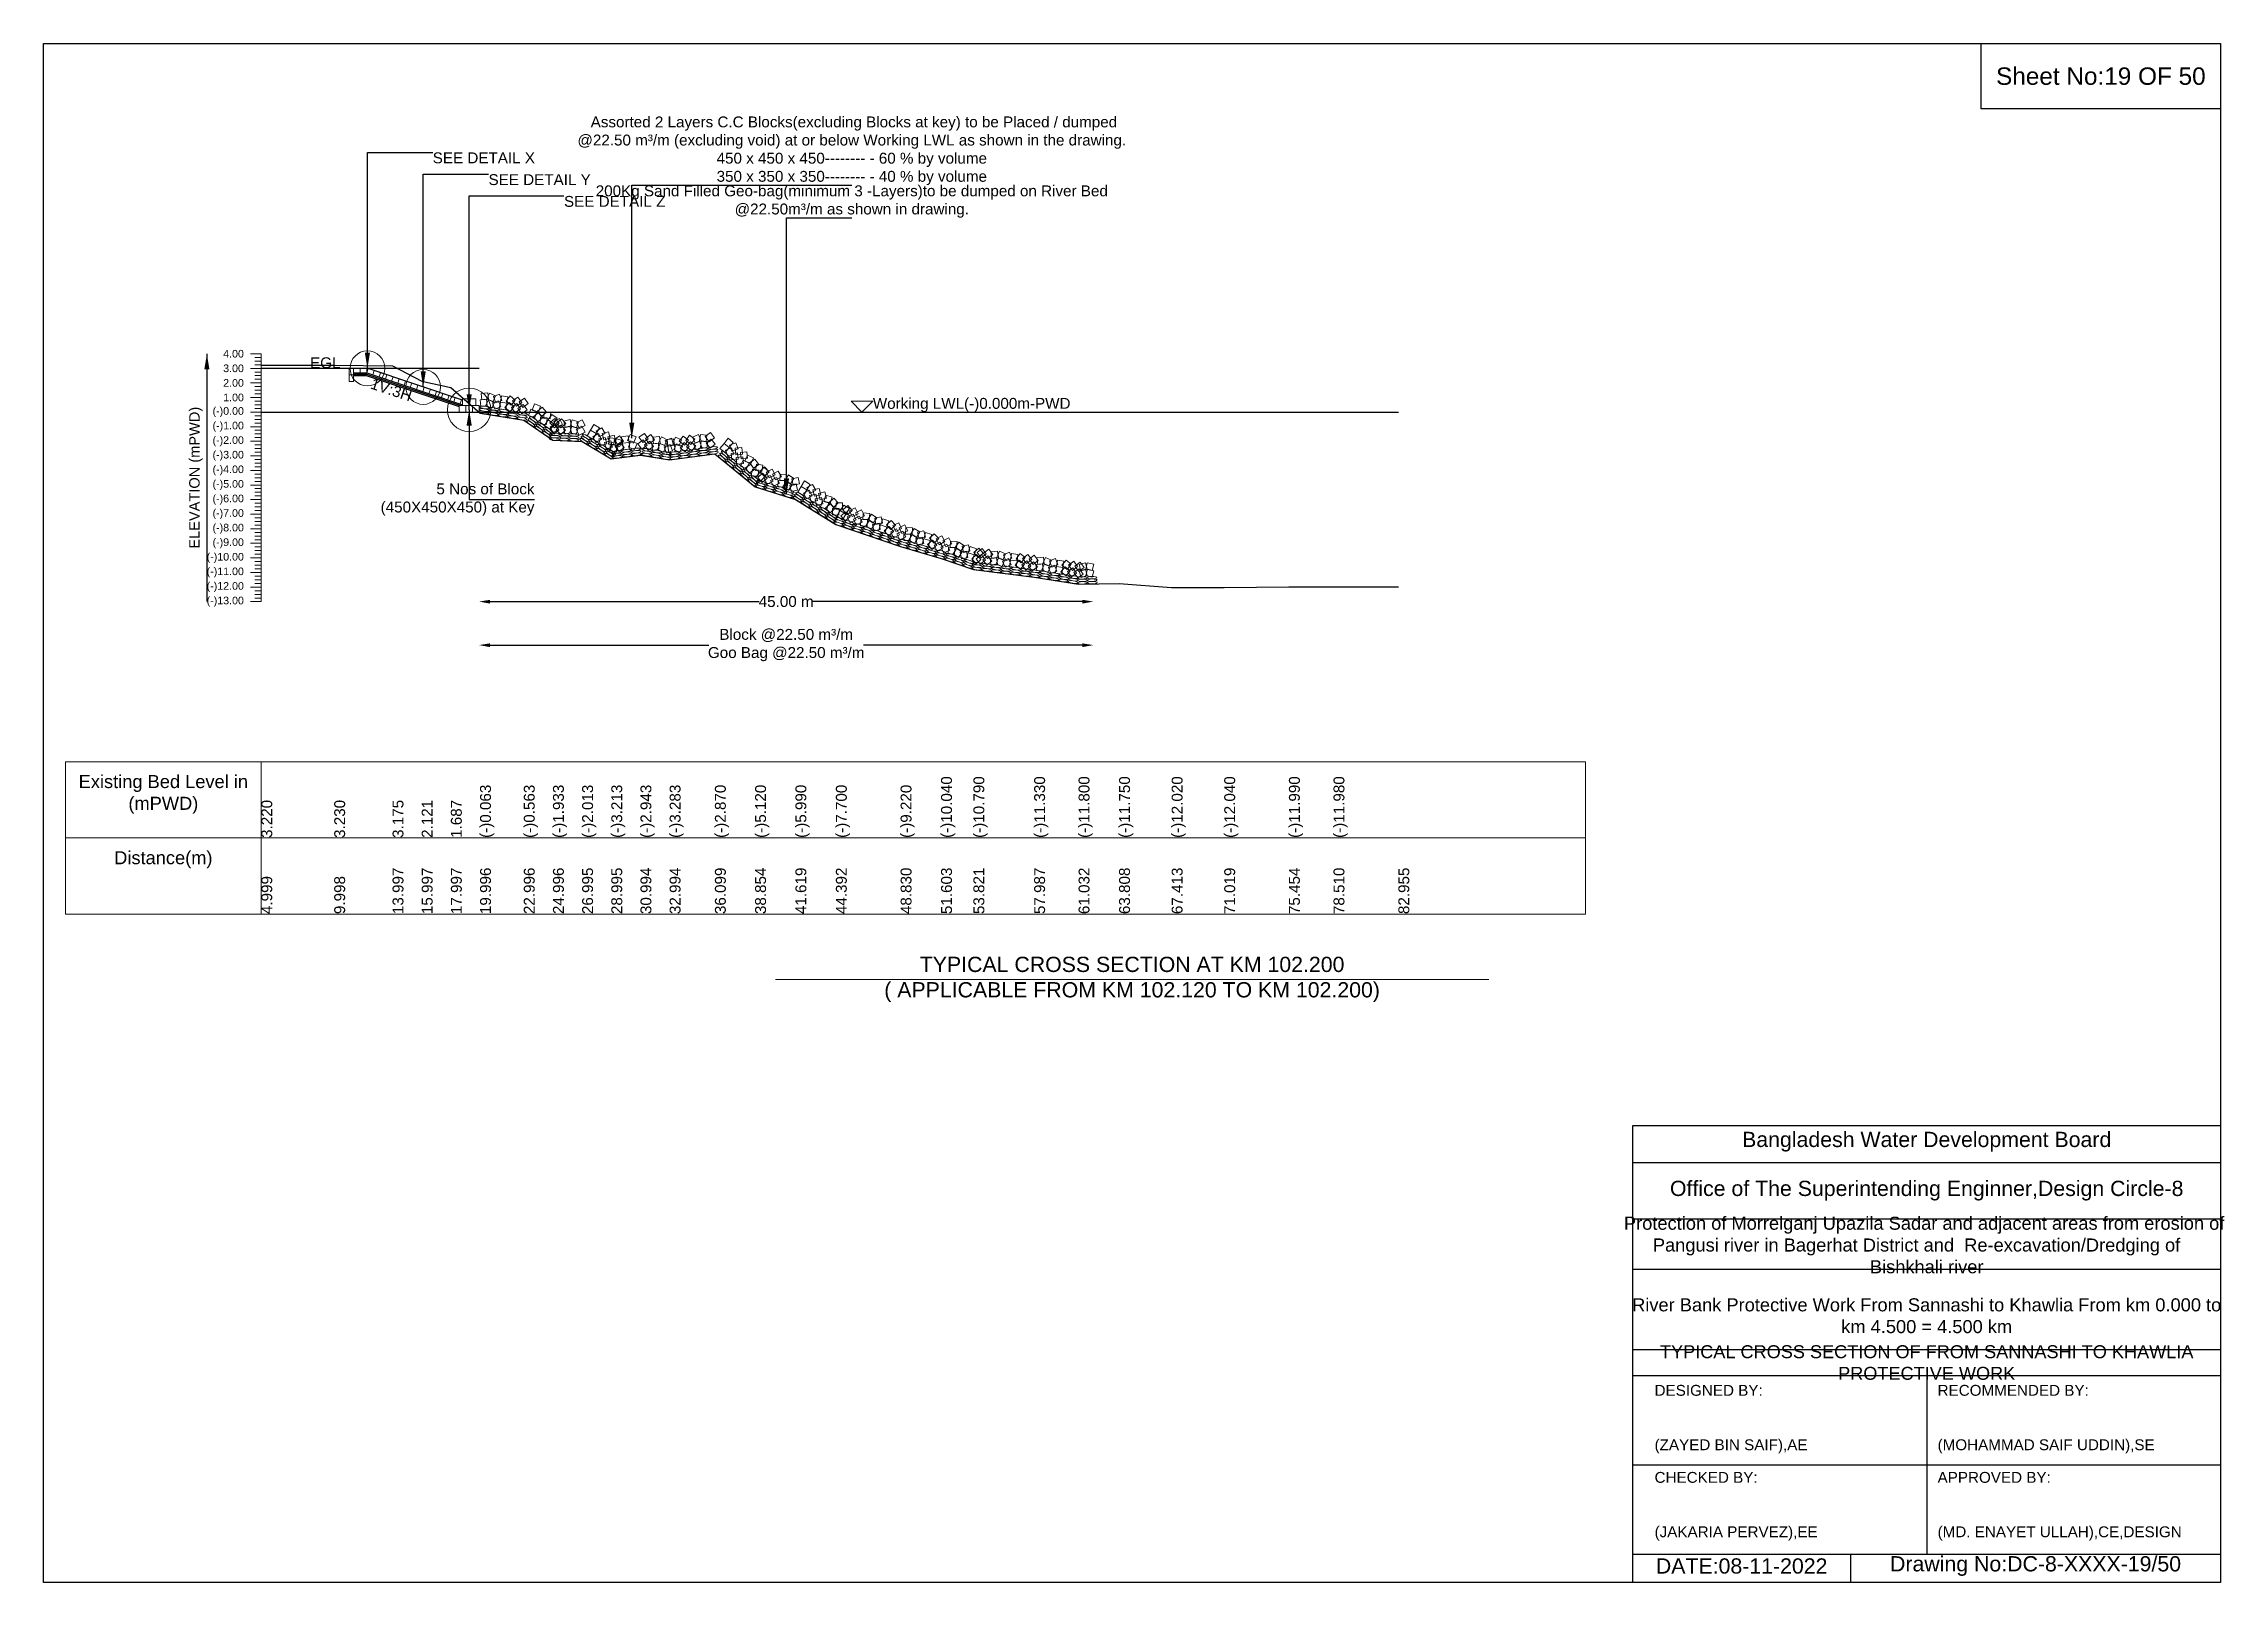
# Model space of a CAD drawing. Header units: inches. Extents: x 89000 to 845017, y -7071 to 0.
# Drawn here: x 370000 to 380017, y -7071 to 0 of the extents above; entities that cross this region are included whole.
import ezdxf

# ---------------------------------------------------------------- set-up
doc = ezdxf.new("R2010")
doc.units = ezdxf.units.IN
doc.header["$LTSCALE"] = 7
doc.header["$MEASUREMENT"] = 0
for name, color, linetype, lineweight in [('Cross section Data Border', 7, 'Continuous', 9), ('Cross Section Labels', 7, 'Continuous', 9), ('Existing_Bed_Level for Xsection', 7, 'Continuous', 25), ('Long Section Labels', 7, 'Continuous', 9)]:
    doc.layers.add(name, color=color, linetype=linetype, lineweight=lineweight)
doc.styles.get("Standard").update_dxf_attribs({"font": 'arial.ttf'})
doc.dimstyles.new('Appron Lebeling Style', dxfattribs={"dimtxt": 50, "dimasz": 50, "dimexe": 0.18, "dimexo": 0.0625, "dimgap": 0.09, "dimtad": 0, "dimtih": 1, "dimtoh": 1, "dimdec": 4, "dimzin": 0, "dimdsep": 46, "dimtxsty": 'Standard', "dimcen": 0.09, "dimse1": 1, "dimse2": 1, "dimadec": 0, "dimazin": 0, "dimtfac": 1, "dimtdec": 4, "dimtofl": 0, "dimtmove": 0, "dimatfit": 3, "dimfxl": 1, "dimtolj": 1, "dimtzin": 0, "dimarcsym": 0})
doc.dimstyles.get("Standard").update_dxf_attribs({"dimtxt": 0.18, "dimasz": 0.18, "dimexe": 0.18, "dimexo": 0.0625, "dimgap": 0.09, "dimtad": 0, "dimtih": 1, "dimtoh": 1, "dimdec": 4, "dimzin": 0, "dimdsep": 46, "dimtxsty": 'Standard', "dimcen": 0.09, "dimadec": 0, "dimazin": 0, "dimtfac": 1, "dimtdec": 4, "dimtofl": 0, "dimtmove": 0, "dimatfit": 3, "dimfxl": 1, "dimtolj": 1, "dimtzin": 0, "dimarcsym": 0})

msp = doc.modelspace()

# ---------------------------------------------------------------- texts
at = {"attachment_point": 5}
for s, insert, char_height in [('Sheet No:19 OF 50', (379450, -150), 80), ('Bangladesh Water Development Board', (378650, -5046), 70), ('Office of The Superintending Enginner,Design Circle-8', (378650, -5271), 70)]:
    msp.add_mtext(s, dxfattribs=dict(at, insert=insert, char_height=char_height))
for s, insert, char_height, width, attachment_point in [('Protection of Morrelganj Upazila Sadar and adjacent areas from erosion of  Pangusi river in Bagerhat District and  Re-excavation/Dredging of     Bishkhali river', (378650, -5521), 60, 2800, 5), ('River Bank Protective Work From Sannashi to Khawlia From km 0.000 to km 4.500 = 4.500 km', (378650, -5846), 60, 2700, 5), ('TYPICAL CROSS SECTION OF FROM SANNASHI TO KHAWLIA PROTECTIVE WORK', (378650, -6061), 59.5765532, 2800, 5), ('DESIGNED BY:^J^J^J(ZAYED BIN SAIF),AE', (377400, -6321), 50, 1400, 4), ('RECOMMENDED BY:^J^J^J(MOHAMMAD SAIF UDDIN),SE', (378700, -6321), 50, 1400, 4), ('CHECKED BY:^J^J^J(JAKARIA PERVEZ),EE', (377400, -6721), 50, 1400, 4), ('APPROVED BY:^J^J^J(MD. ENAYET ULLAH),CE,DESIGN', (378700, -6721), 50, 1400, 4), ('DATE:08-11-2022', (377800, -6996), 70, 1400, 5), ('Drawing No:DC-8-XXXX-19/50', (379150, -6996), 70, 2200, 5)]:
    msp.add_mtext(s, dxfattribs=dict(insert=insert, char_height=char_height, width=width, attachment_point=attachment_point))
at = {"layer": 'Cross section Data Border', "char_height": 60, "width": 800, "attachment_point": 5}
for s, insert in [('Existing Bed Level in (mPWD)', (370550, -3450)), ('Distance(m)', (370550, -3750))]:
    msp.add_mtext(s, dxfattribs=dict(at, insert=insert))
at = {"layer": 'Cross Section Labels'}
for s, insert, char_height, attachment_point in [(' Assorted 2 Layers C.C Blocks(excluding Blocks at key) to be Placed / dumped^J@22.50 m³/m (excluding void) at or below Working LWL as shown in the drawing.^J450 x 450 x 450-------- - 60 % by volume^J350 x 350 x 350-------- - 40 % by volume', (373712.42704, -650), 50, 8), ('SEE DETAIL X', (371787.41615, -500), 50, 1), ('SEE DETAIL Y', (372043.69115, -600), 50, 1), ('SEE DETAIL Z', (372390.41615, -700), 50, 1), ('200Kg Sand Filled Geo-bag(minimum 3 -Layers)to be dumped on River Bed^J@22.50m³/m as shown in drawing.', (373712.42704, -800), 50, 8), ('EGL', (371363.55437, -1492.32), 50, 9), ('Working LWL(-)0.000m-PWD', (373808.96615, -1693.32), 50, 7), ('5 Nos of Block ^J(450X450X450) at Key', (372254.74115, -2095.32), 50, 6), ('TYPICAL CROSS SECTION AT KM 102.200^J( APPLICABLE FROM KM 102.120 TO KM 102.200)', (375000, -4300), 70, 5)]:
    msp.add_mtext(s, dxfattribs=dict(at, insert=insert, char_height=char_height, attachment_point=attachment_point))
at = {"layer": 'Cross Section Labels', "insert": (371604.96002, -1566.81339), "char_height": 50, "attachment_point": 2, "rotation": 341.565051177}
msp.add_mtext('1V:3H', dxfattribs=at)
at = {"layer": 'Long Section Labels', "char_height": 35, "attachment_point": 6}
for s, insert in [('4.00', (370920, -1425.32)), ('3.00', (370920, -1492.32)), ('2.00', (370920, -1559.32)), ('(-)0.00', (370920, -1693.32)), ('1.00', (370920, -1626.32)), ('(-)1.00', (370920, -1760.32)), ('(-)2.00', (370920, -1827.32)), ('(-)3.00', (370920, -1894.32)), ('(-)4.00', (370920, -1961.32)), ('(-)5.00', (370920, -2028.32)), ('(-)6.00', (370920, -2095.32)), ('(-)7.00', (370920, -2162.32)), ('(-)8.00', (370920, -2229.32)), ('(-)9.00', (370920, -2296.32)), ('(-)10.00', (370920, -2363.32)), ('(-)11.00', (370920, -2430.32)), ('(-)12.00', (370920, -2497.32)), ('(-)13.00', (370920, -2564.32))]:
    msp.add_mtext(s, dxfattribs=dict(at, insert=insert))
at = {"layer": 'Long Section Labels', "rotation": 90}
for s, insert, char_height, attachment_point in [('ELEVATION (mPWD)', (370700, -1994.82), 48, 5), ('(-)10.040', (374122.42561, -3650), 50, 1), ('(-)10.790', (374271.05367, -3650), 50, 1), ('(-)11.330', (374550.14123, -3650), 50, 1), ('(-)11.800', (374754.19734, -3650), 50, 1), ('(-)11.750', (374940.15362, -3650), 50, 1), ('(-)12.020', (375181.71843, -3650), 50, 1), ('(-)12.040', (375423.28397, -3650), 50, 1), ('(-)11.990', (375720.48481, -3650), 50, 1), ('(-)11.990', (375720.48481, -3650), 50, 1), ('(-)11.980', (375925.2235, -3650), 50, 1), ('3.220', (371000, -3650), 50, 1), ('3.230', (371334.91644, -3650), 50, 1), ('3.175', (371602.86556, -3650), 50, 1), ('2.121', (371736.84012, -3650), 50, 1), ('1.687', (371870.81468, -3650), 50, 1), ('(-)0.063', (372004.78923, -3650), 50, 1), ('(-)0.563', (372205.77103, -3650), 50, 1), ('(-)1.933', (372339.74558, -3650), 50, 1), ('(-)2.013', (372473.72014, -3650), 50, 1), ('(-)3.213', (372607.6947, -3650), 50, 1), ('(-)2.943', (372741.66926, -3650), 50, 1), ('(-)3.283', (372875.64382, -3650), 50, 1), ('(-)2.870', (373083.69417, -3650), 50, 1), ('(-)5.120', (373268.27197, -3650), 50, 1), ('(-)5.990', (373453.51079, -3650), 50, 1), ('(-)7.700', (373639.28714, -3650), 50, 1), ('(-)9.220', (373936.64184, -3650), 50, 1), ('13.997', (371602.86556, -4000), 50, 1), ('15.997', (371736.84012, -4000), 50, 1), ('17.997', (371870.81468, -4000), 50, 1), ('19.996', (372004.78923, -4000), 50, 1), ('22.996', (372205.77103, -4000), 50, 1), ('24.996', (372339.74558, -4000), 50, 1), ('26.995', (372473.72014, -4000), 50, 1), ('28.995', (372607.6947, -4000), 50, 1), ('30.994', (372741.66926, -4000), 50, 1), ('32.994', (372875.64382, -4000), 50, 1), ('36.099', (373083.69417, -4000), 50, 1), ('38.854', (373268.27197, -4000), 50, 1), ('41.619', (373453.51079, -4000), 50, 1), ('44.392', (373639.28714, -4000), 50, 1), ('48.830', (373936.64184, -4000), 50, 1), ('51.603', (374122.42561, -4000), 50, 1), ('53.821', (374271.05367, -4000), 50, 1), ('57.987', (374550.14123, -4000), 50, 1), ('61.032', (374754.19734, -4000), 50, 1), ('63.808', (374940.15362, -4000), 50, 1), ('67.413', (375181.71843, -4000), 50, 1), ('71.019', (375423.28397, -4000), 50, 1), ('75.454', (375720.48481, -4000), 50, 1), ('78.510', (375925.2235, -4000), 50, 1), ('82.955', (376223.04495, -4000), 50, 1), ('4.999', (371000, -4000), 50, 1), ('9.998', (371334.91644, -4000), 50, 1)]:
    msp.add_mtext(s, dxfattribs=dict(at, insert=insert, char_height=char_height, attachment_point=attachment_point))

# ---------------------------------------------------------------- blocks, each defined once
blk = doc.blocks.new('*D29')
at = {"layer": 'Cross Section Labels', "color": 0, "lineweight": -2, "transparency": 16777216}
for p, q in [((372050, -2564), (373287, -2564)), ((374772, -2564), (373534, -2564))]:
    blk.add_line(p, q, dxfattribs=at)
at = {"layer": 'Cross Section Labels', "color": 0, "transparency": 16777216}
for points in [[(372050, -2556), (372050, -2573), (372000, -2564)], [(374772, -2556), (374772, -2573), (374822, -2564)]]:
    blk.add_solid(points, dxfattribs=at)
at = {"layer": 'Defpoints', "color": 0, "transparency": 16777216}
for p in [(372000, -1693), (374822, -2483), (374822, -2564)]:
    blk.add_point(p, dxfattribs=at)
at = {"layer": 'Cross Section Labels', "color": 0, "transparency": 16777216, "insert": (373411, -2564), "char_height": 50, "attachment_point": 5}
blk.add_mtext('\\A1;45.00 m', dxfattribs=at)
blk = doc.blocks.new('*D30')
at = {"layer": 'Cross Section Labels', "color": 0, "lineweight": -2, "transparency": 16777216}
for p, q in [((372050, -2764), (373055, -2764)), ((374772, -2764), (373766, -2764))]:
    blk.add_line(p, q, dxfattribs=at)
at = {"layer": 'Cross Section Labels', "color": 0, "transparency": 16777216}
for points in [[(372050, -2756), (372050, -2773), (372000, -2764)], [(374772, -2756), (374772, -2773), (374822, -2764)]]:
    blk.add_solid(points, dxfattribs=at)
at = {"layer": 'Defpoints', "color": 0, "transparency": 16777216}
for p in [(372000, -1693), (374822, -2483), (374822, -2764)]:
    blk.add_point(p, dxfattribs=at)
at = {"layer": 'Cross Section Labels', "color": 0, "transparency": 16777216, "insert": (373411, -2764), "char_height": 50, "attachment_point": 5}
blk.add_mtext('\\A1;Block @22.50 m³/m ^JGoo Bag @22.50 m³/m ', dxfattribs=at)

# ---------------------------------------------------------------- dimensions: what is measured, and where the dimension line sits
at = {"layer": 'Cross Section Labels'}
for base, text, picture, middle in [((374821.71183, -2564.32), '45.00 m', '*D29', (373410.83899, -2564.32)), ((374821.71183, -2764.32), 'Block @22.50 m³/m ^JGoo Bag @22.50 m³/m ', '*D30', (373410.83899, -2764.32))]:
    dim = msp.add_linear_dim(base=base, p1=(371999.96615, -1693.32), p2=(374821.71183, -2482.70373), text=text, dimstyle='Appron Lebeling Style', dxfattribs=at)
    dim.commit()
    dim.dimension.update_dxf_attribs({"geometry": picture, "text_midpoint": middle})

# ---------------------------------------------------------------- linework, layer by layer
for points in [[(370000, 0), (380000, 0), (380000, -7071), (370000, -7071)], [(378900, 0), (380000, 0), (380000, -300), (378900, -300)]]:
    msp.add_lwpolyline(points, close=True)
for points in [[(377300, -7071), (377300, -4971), (380000, -4971)], [(377300, -5141), (380000, -5141)], [(377300, -5401), (380000, -5401)], [(377300, -5631), (380000, -5631)], [(377300, -6001), (380000, -6001)], [(377300, -6121), (380000, -6121)], [(378650, -6121), (378650, -6941)], [(377300, -6531), (380000, -6531)], [(377300, -6941), (380000, -6941)], [(378300, -6941), (378300, -7071)]]:
    msp.add_lwpolyline(points)
at = {"layer": 'Cross section Data Border'}
msp.add_lwpolyline([(370100, -3300), (377082.28951, -3300), (377082.28951, -4000), (370100, -4000)], close=True, dxfattribs=at)
for points in [[(371000, -3300), (371000, -4000)], [(370100, -3650), (377082.28951, -3650)]]:
    msp.add_lwpolyline(points, dxfattribs=at)
at = {"layer": 'Cross Section Labels'}
msp.add_lwpolyline([(373758.96615, -1693.32), (373808.96615, -1643.32), (373708.96615, -1643.32)], close=True, dxfattribs=at)
msp.add_lwpolyline([(373362, -4300), (375000, -4300), (376638, -4300)], dxfattribs=at)
for centre, radius in [((371487.41615, -1492.32), 80), ((371743.69115, -1577.745), 80), ((371954.74115, -1683.27), 100)]:
    msp.add_circle(centre, radius, dxfattribs=at)
at = {"layer": 'Existing_Bed_Level for Xsection'}
for points in [[(371000, -1477.58), (371334.91644, -1476.91), (371602.86556, -1480.595), (371736.84012, -1551.213), (371870.81468, -1580.291), (372004.78923, -1697.541), (372205.77103, -1731.041), (372339.74558, -1822.831), (372473.72014, -1828.191), (372607.6947, -1908.591), (372741.66926, -1890.501), (372875.64382, -1913.281), (373083.69417, -1885.61), (373268.27197, -2036.36), (373453.51079, -2094.65), (373639.28714, -2209.22), (373936.64184, -2311.06), (374122.42561, -2366), (374271.05367, -2416.25), (374550.14123, -2452.43), (374754.19734, -2483.92), (374940.15362, -2480.57), (375181.71843, -2498.66), (375423.28397, -2500), (375720.48481, -2496.65), (375925.2235, -2495.98), (376223.04495, -2496.65)], [(371999.96615, -1492.32), (371000, -1492.32)], [(371924.59115, -1638.045), (371490.51055, -1493.35147), (371487.41615, -1492.32), (371484.15437, -1492.32), (371423.85437, -1492.32)], [(371423.85437, -1512.42), (371484.15437, -1512.42), (371924.59115, -1659.23226)], [(371423.85437, -1519.12), (371483.06711, -1519.12), (371915.21711, -1663.17)], [(371423.85437, -1525.82), (371481.97985, -1525.82), (371909.51615, -1668.3321)], [(371000, -1693.32), (376223.04495, -1693.32)]]:
    msp.add_lwpolyline(points, dxfattribs=at)
at = {"layer": 'Long Section Labels'}
for points in [[(371000, -1425.32), (370950, -1425.32)], [(371000, -1492.32), (370950, -1492.32)], [(371000, -1442.07), (370970, -1442.07)], [(371000, -1458.82), (370970, -1458.82)], [(371000, -1475.57), (370970, -1475.57)], [(371000, -2564.32), (371000, -2497.32), (371000, -2430.32), (371000, -2363.32), (371000, -2296.32), (371000, -2229.32), (371000, -2162.32), (371000, -2095.32), (371000, -2028.32), (371000, -1961.32), (371000, -1894.32), (371000, -1827.32), (371000, -1760.32), (371000, -1693.32), (371000, -1626.32), (371000, -1559.32), (371000, -1492.32), (371000, -1425.32)], [(371000, -1559.32), (370950, -1559.32)], [(371000, -1509.07), (370970, -1509.07)], [(371000, -1525.82), (370970, -1525.82)], [(371000, -1542.57), (370970, -1542.57)], [(371000, -1576.07), (370970, -1576.07)], [(371000, -1592.82), (370970, -1592.82)], [(371000, -1626.32), (370950, -1626.32)], [(371000, -1693.32), (370950, -1693.32)], [(371000, -1609.57), (370970, -1609.57)], [(371000, -1643.07), (370970, -1643.07)], [(371000, -1659.82), (370970, -1659.82)], [(371000, -1676.57), (370970, -1676.57)], [(371000, -1760.32), (370950, -1760.32)], [(371000, -1710.07), (370970, -1710.07)], [(371000, -1726.82), (370970, -1726.82)], [(371000, -1743.57), (370970, -1743.57)], [(371000, -1777.07), (370970, -1777.07)], [(371000, -1793.82), (370970, -1793.82)], [(371000, -1827.32), (370950, -1827.32)], [(371000, -1894.32), (370950, -1894.32)], [(371000, -1810.57), (370970, -1810.57)], [(371000, -1844.07), (370970, -1844.07)], [(371000, -1860.82), (370970, -1860.82)], [(371000, -1877.57), (370970, -1877.57)], [(371000, -1961.32), (370950, -1961.32)], [(371000, -1911.07), (370970, -1911.07)], [(371000, -1927.82), (370970, -1927.82)], [(371000, -1944.57), (370970, -1944.57)], [(371000, -1978.07), (370970, -1978.07)], [(371000, -1994.82), (370970, -1994.82)], [(371000, -2028.32), (370950, -2028.32)], [(371000, -2095.32), (370950, -2095.32)], [(371000, -2011.57), (370970, -2011.57)], [(371000, -2045.07), (370970, -2045.07)], [(371000, -2061.82), (370970, -2061.82)], [(371000, -2078.57), (370970, -2078.57)], [(371000, -2162.32), (370950, -2162.32)], [(371000, -2112.07), (370970, -2112.07)], [(371000, -2128.82), (370970, -2128.82)], [(371000, -2145.57), (370970, -2145.57)], [(371000, -2179.07), (370970, -2179.07)], [(371000, -2195.82), (370970, -2195.82)], [(371000, -2229.32), (370950, -2229.32)], [(371000, -2296.32), (370950, -2296.32)], [(371000, -2212.57), (370970, -2212.57)], [(371000, -2246.07), (370970, -2246.07)], [(371000, -2262.82), (370970, -2262.82)], [(371000, -2279.57), (370970, -2279.57)], [(371000, -2363.32), (370950, -2363.32)], [(371000, -2313.07), (370970, -2313.07)], [(371000, -2329.82), (370970, -2329.82)], [(371000, -2346.57), (370970, -2346.57)], [(371000, -2380.07), (370970, -2380.07)], [(371000, -2396.82), (370970, -2396.82)], [(371000, -2430.32), (370950, -2430.32)], [(371000, -2497.32), (370950, -2497.32)], [(371000, -2413.57), (370970, -2413.57)], [(371000, -2447.07), (370970, -2447.07)], [(371000, -2463.82), (370970, -2463.82)], [(371000, -2480.57), (370970, -2480.57)], [(371000, -2564.32), (370950, -2564.32)], [(371000, -2514.07), (370970, -2514.07)], [(371000, -2530.82), (370970, -2530.82)], [(371000, -2547.57), (370970, -2547.57)]]:
    msp.add_lwpolyline(points, dxfattribs=at)
for points in [[(371423.85437, -1492.32), (371403.75437, -1492.32), (371403.75437, -1522.47), (371423.85437, -1522.47)], [(371454.00437, -1492.32), (371423.85437, -1492.32), (371423.85437, -1512.42), (371454.00437, -1512.42)], [(371484.15437, -1492.32), (371454.00437, -1492.32), (371454.00437, -1512.42), (371484.15437, -1512.42)], [(371519.11335, -1502.88573), (371490.51055, -1493.35147), (371484.15437, -1512.42), (371512.75717, -1521.95427)], [(371423.85437, -1522.47), (371403.75437, -1522.47), (371403.75437, -1552.62), (371423.85437, -1552.62)], [(371547.71615, -1512.42), (371519.11335, -1502.88573), (371512.75717, -1521.95427), (371541.35997, -1531.48853)], [(371576.31895, -1521.95427), (371547.71615, -1512.42), (371541.35997, -1531.48853), (371569.96277, -1541.0228)], [(371604.92175, -1531.48853), (371576.31895, -1521.95427), (371569.96277, -1541.0228), (371598.56557, -1550.55707)], [(371633.52455, -1541.0228), (371604.92175, -1531.48853), (371598.56557, -1550.55707), (371627.16838, -1560.09134)], [(371662.12736, -1550.55707), (371633.52455, -1541.0228), (371627.16838, -1560.09134), (371655.77118, -1569.6256)], [(371690.73016, -1560.09134), (371662.12736, -1550.55707), (371655.77118, -1569.6256), (371684.37398, -1579.15987)], [(371719.33296, -1569.6256), (371690.73016, -1560.09134), (371684.37398, -1579.15987), (371712.97678, -1588.69414)], [(371747.93576, -1579.15987), (371719.33296, -1569.6256), (371712.97678, -1588.69414), (371741.57958, -1598.2284)], [(371776.53856, -1588.69414), (371747.93576, -1579.15987), (371741.57958, -1598.2284), (371770.18238, -1607.76267)], [(371805.14136, -1598.2284), (371776.53856, -1588.69414), (371770.18238, -1607.76267), (371798.78518, -1617.29694)], [(371833.74416, -1607.76267), (371805.14136, -1598.2284), (371798.78518, -1617.29694), (371827.38799, -1626.83121)], [(371862.34697, -1617.29694), (371833.74416, -1607.76267), (371827.38799, -1626.83121), (371855.99079, -1636.36547)], [(371890.94977, -1626.83121), (371862.34697, -1617.29694), (371855.99079, -1636.36547), (371884.59359, -1645.89974)], [(371919.55257, -1636.36547), (371890.94977, -1626.83121), (371884.59359, -1645.89974), (371913.19639, -1655.43401)], [(371939.66615, -1663.17), (371909.51615, -1663.17), (371909.51615, -1693.32), (371939.66615, -1693.32)], [(371954.74115, -1633.02), (371924.59115, -1633.02), (371924.59115, -1663.17), (371954.74115, -1663.17)], [(371969.81615, -1663.17), (371939.66615, -1663.17), (371939.66615, -1693.32), (371969.81615, -1693.32)], [(371984.89115, -1633.02), (371954.74115, -1633.02), (371954.74115, -1663.17), (371984.89115, -1663.17)], [(371999.96615, -1663.17), (371969.81615, -1663.17), (371969.81615, -1693.32), (371999.96615, -1693.32)], [(372034.9804, -1633.929), (372004.97165, -1636.84407), (372007.88672, -1666.85282), (372037.89547, -1663.93775)], [(372039.93747, -1604.1893), (372009.92872, -1607.10436), (372012.84378, -1637.11311), (372042.85253, -1634.19805)], [(372071.13913, -1647.87298), (372043.69827, -1635.38211), (372031.2074, -1662.82297), (372058.64826, -1675.31384)], [(372076.09619, -1618.13328), (372048.65533, -1605.64241), (372036.16447, -1633.08327), (372063.60533, -1645.57413)], [(372089.75307, -1640.90494), (372061.51287, -1651.46494), (372072.07287, -1679.70514), (372100.31307, -1669.14514)], [(372094.71013, -1611.16524), (372066.46993, -1621.72524), (372077.02993, -1649.96544), (372105.27013, -1639.40544)], [(372128.00106, -1652.87079), (372098.26135, -1647.91372), (372093.30429, -1677.65343), (372123.04399, -1682.61049)], [(372132.95812, -1623.13109), (372103.21842, -1618.17402), (372098.26135, -1647.91372), (372128.00106, -1652.87079)], [(372161.61094, -1668.14947), (372138.32267, -1649.00061), (372119.17381, -1672.28889), (372142.46209, -1691.43774)], [(372166.56801, -1638.40976), (372143.27973, -1619.26091), (372124.13088, -1642.54918), (372147.41915, -1661.69804)], [(372173.64563, -1654.14849), (372149.10433, -1671.66269), (372166.61853, -1696.20399), (372191.15983, -1678.68979)], [(372178.60269, -1624.40879), (372154.0614, -1641.92299), (372171.5756, -1666.46429), (372196.1169, -1648.95009)], [(372220.90232, -1683.63011), (372203.36859, -1659.10277), (372178.84124, -1676.63651), (372196.37498, -1701.16385)], [(372225.85939, -1653.89041), (372208.32565, -1629.36306), (372183.79831, -1646.8968), (372201.33205, -1671.42414)], [(372265.99868, -1690.22723), (372237.56135, -1680.21023), (372227.54434, -1708.64757), (372255.98168, -1718.66457)], [(372283.03948, -1665.35488), (372254.60214, -1655.33788), (372244.58514, -1683.77522), (372273.02248, -1693.79222)], [(372292.89951, -1718.12407), (372273.28974, -1695.22255), (372250.38822, -1714.83232), (372269.99799, -1737.73384)], [(372309.9403, -1693.25172), (372290.33053, -1670.3502), (372267.42902, -1689.95997), (372287.03878, -1712.86149)], [(372329.75635, -1694.78689), (372299.69726, -1692.4473), (372297.35767, -1722.50639), (372327.41676, -1724.84598)], [(372312.71555, -1719.65924), (372282.65646, -1717.31965), (372280.31688, -1747.37874), (372310.37597, -1749.71833)], [(372342.34514, -1746.64401), (372317.47279, -1729.60321), (372300.43199, -1754.47556), (372325.30434, -1771.51636)], [(372359.38593, -1721.77166), (372334.51358, -1704.73086), (372317.47279, -1729.60321), (372342.34514, -1746.64401)], [(372346.88005, -1752.49571), (372324.71744, -1772.93687), (372345.15859, -1795.09949), (372367.32121, -1774.65833)], [(372348.08532, -1722.36982), (372325.9227, -1742.81097), (372346.36385, -1764.97359), (372368.52647, -1744.53243)], [(372366.37197, -1774.67566), (372353.336, -1747.48953), (372326.14986, -1760.5255), (372339.18583, -1787.71163)], [(372383.41276, -1749.80331), (372370.37679, -1722.61718), (372343.19066, -1735.65315), (372356.22663, -1762.83928)], [(372397.44779, -1775.84664), (372376.98899, -1753.7003), (372354.84266, -1774.1591), (372375.30145, -1796.30543)], [(372398.65305, -1745.72074), (372378.19426, -1723.5744), (372356.04792, -1744.0332), (372376.50672, -1766.17953)], [(372417.65669, -1758.1837), (372388.24669, -1764.82256), (372394.88555, -1794.23256), (372424.29555, -1787.5937)], [(372418.86196, -1728.0578), (372389.45196, -1734.69666), (372396.09082, -1764.10666), (372425.50082, -1757.4678)], [(372455.27341, -1767.50414), (372426.48776, -1758.53701), (372417.52064, -1787.32265), (372446.30628, -1796.28978)], [(372456.47867, -1737.37824), (372427.69303, -1728.41111), (372418.7259, -1757.19675), (372447.51154, -1766.16388)], [(372472.87174, -1758.26667), (372446.17093, -1772.26984), (372460.1741, -1798.97066), (372486.87492, -1784.96748)], [(372474.07701, -1728.14077), (372447.37619, -1742.14394), (372461.37936, -1768.84476), (372488.08018, -1754.84158)], [(372537.72978, -1791.59094), (372511.87767, -1776.07673), (372496.36345, -1801.92884), (372522.21557, -1817.44305)], [(372553.24399, -1765.73883), (372527.39188, -1750.22461), (372511.87767, -1776.07673), (372537.72978, -1791.59094)], [(372563.39886, -1818.12697), (372548.75159, -1791.77397), (372522.3986, -1806.42124), (372537.04586, -1832.77423)], [(372578.91307, -1792.27486), (372564.26581, -1765.92186), (372537.91281, -1780.56912), (372552.56008, -1806.92212)], [(372595.24254, -1783.66037), (372565.98922, -1790.95872), (372573.28757, -1820.21204), (372602.54089, -1812.91369)], [(372628.40174, -1828.41334), (372621.08009, -1799.16585), (372591.8326, -1806.48749), (372599.15424, -1835.73499)], [(372645.01487, -1802.65996), (372621.14519, -1821.079), (372639.56423, -1844.94867), (372663.43391, -1826.52963)], [(372685.09063, -1802.81327), (372655.21177, -1806.84768), (372659.24618, -1836.72654), (372689.12504, -1832.69213)], [(372721.71162, -1807.49995), (372693.81172, -1796.07113), (372682.3829, -1823.97103), (372710.2828, -1835.39985)], [(372759.43623, -1791.36219), (372734.838, -1808.79634), (372752.27215, -1833.39457), (372776.87038, -1815.96042)], [(372806.59662, -1820.99762), (372789.14289, -1796.41328), (372764.55855, -1813.86701), (372782.01228, -1838.45135)], [(372991.57282, -1817.75956), (372967.62161, -1799.44667), (372949.30872, -1823.39788), (372973.25993, -1841.71077)], [(373008.45605, -1796.89486), (372980.61872, -1808.47527), (372992.19913, -1836.3126), (373020.03645, -1824.73219)], [(373047.11351, -1799.63137), (373017.21704, -1795.72964), (373013.31531, -1825.62611), (373043.21178, -1829.52784)], [(373062.86858, -1787.51485), (373038.96233, -1805.88639), (373057.33387, -1829.79265), (373081.24012, -1811.42111)], [(372579.72832, -1809.51248), (372550.47501, -1816.81083), (372557.77336, -1846.06415), (372587.02668, -1838.7658)], [(372612.88752, -1854.26545), (372605.56588, -1825.01796), (372576.31838, -1832.3396), (372583.64003, -1861.5871)], [(372629.28392, -1814.80778), (372599.37975, -1810.9655), (372595.53747, -1840.86968), (372625.44164, -1844.71195)], [(372633.31833, -1844.68663), (372603.41416, -1840.84436), (372599.57188, -1870.74853), (372629.47606, -1874.59081)], [(372639.09357, -1848.46698), (372610.10531, -1840.17824), (372601.81656, -1869.1665), (372630.80482, -1877.45524)], [(372654.60778, -1822.61487), (372625.61952, -1814.32613), (372617.33078, -1843.31439), (372646.31904, -1851.60313)], [(372649.04928, -1832.53881), (372625.1796, -1850.95785), (372643.59865, -1874.82753), (372667.46832, -1856.40849)], [(372689.12504, -1832.69213), (372659.24618, -1836.72654), (372663.2806, -1866.60539), (372693.15945, -1862.57098)], [(372725.74604, -1837.37881), (372697.84613, -1825.94999), (372686.41731, -1853.84989), (372714.31721, -1865.27871)], [(372754.38229, -1821.08558), (372729.78406, -1838.51973), (372747.21821, -1863.11796), (372771.81644, -1845.68382)], [(372801.54268, -1850.72102), (372784.08895, -1826.13668), (372759.50461, -1843.59041), (372776.95834, -1868.17475)], [(372823.84745, -1835.79197), (372793.82936, -1838.60924), (372796.64663, -1868.62733), (372826.66472, -1865.81005)], [(372828.90138, -1806.06857), (372798.8833, -1808.88585), (372801.70057, -1838.90393), (372831.71866, -1836.08666)], [(372859.96055, -1849.85368), (372832.56053, -1837.27347), (372819.98032, -1864.67349), (372847.38034, -1877.2537)], [(372865.01448, -1820.13028), (372837.61447, -1807.55008), (372825.03426, -1834.9501), (372852.43428, -1847.5303)], [(372878.59709, -1842.94633), (372850.32264, -1853.41426), (372860.79057, -1881.68872), (372889.06502, -1871.22078)], [(372883.65103, -1813.22293), (372855.37657, -1823.69086), (372865.8445, -1851.96532), (372894.11896, -1841.49739)], [(372893.73623, -1815.57279), (372863.84941, -1819.54778), (372867.8244, -1849.4346), (372897.71122, -1845.45961)], [(372897.71122, -1845.45961), (372867.8244, -1849.4346), (372871.79939, -1879.32142), (372901.68621, -1875.34643)], [(372930.34783, -1820.33228), (372902.47071, -1808.848), (372890.98643, -1836.72512), (372918.86355, -1848.2094)], [(372934.32282, -1850.2191), (372906.4457, -1838.73482), (372894.96142, -1866.61194), (372922.83854, -1878.09622)], [(372937.75162, -1803.41942), (372919.41966, -1827.35604), (372943.35628, -1845.688), (372961.68824, -1821.75138)], [(372941.72661, -1833.30624), (372923.39465, -1857.24286), (372947.33127, -1875.57482), (372965.66323, -1851.6382)], [(372995.54781, -1847.64638), (372971.5966, -1829.33349), (372953.28371, -1853.2847), (372977.23492, -1871.59759)], [(373012.43104, -1826.78168), (372984.59371, -1838.36209), (372996.17412, -1866.19942), (373024.01144, -1854.61901)], [(373051.0885, -1829.51819), (373021.19203, -1825.61646), (373017.2903, -1855.51293), (373047.18677, -1859.41466)], [(373066.84357, -1817.40167), (373042.93732, -1835.77321), (373061.30886, -1859.67947), (373085.21511, -1841.30793)], [(373149.15249, -1856.02548), (373125.80106, -1836.9537), (373106.72927, -1860.30513), (373130.08071, -1879.37692)], [(373168.22428, -1832.67405), (373144.87285, -1813.60226), (373125.80106, -1836.9537), (373149.15249, -1856.02548)], [(373170.73726, -1885.97812), (373160.03334, -1857.79215), (373131.84737, -1868.49607), (373142.55129, -1896.68204)], [(373189.80905, -1862.62668), (373179.10513, -1834.44072), (373150.91916, -1845.14464), (373161.62308, -1873.3306)], [(373188.13611, -1879.8023), (373158.13716, -1882.81652), (373161.15138, -1912.81547), (373191.15033, -1909.80124)], [(373207.2079, -1856.45086), (373177.20895, -1859.46508), (373180.22317, -1889.46403), (373210.22212, -1886.44981)], [(373214.51251, -1928.85988), (373211.4744, -1898.86334), (373181.47786, -1901.90145), (373184.51597, -1931.89799)], [(373233.58429, -1905.50845), (373230.54618, -1875.51191), (373200.54964, -1878.55002), (373203.58775, -1908.54656)], [(373260.3519, -1903.54015), (373232.85752, -1891.16752), (373220.4849, -1918.6619), (373247.97928, -1931.03452)], [(373241.28011, -1926.89158), (373213.78574, -1914.51896), (373201.41312, -1942.01333), (373228.90749, -1954.38595)], [(373265.74003, -1956.95152), (373248.12533, -1932.48226), (373223.65607, -1950.09696), (373241.27077, -1974.56623)], [(373284.81182, -1933.60009), (373267.19711, -1909.13083), (373242.72785, -1926.74553), (373260.34255, -1951.21479)], [(373285.35682, -1960.14745), (373255.6009, -1955.28869), (373250.74214, -1985.04462), (373280.49806, -1989.90337)], [(373304.42861, -1936.79601), (373274.67268, -1931.93726), (373269.81393, -1961.69318), (373299.56985, -1966.55194)], [(373312.61252, -1989.528), (373289.26109, -1970.45621), (373270.1893, -1993.80764), (373293.54074, -2012.87943)], [(373323.23384, -1996.23203), (373302.83888, -1974.02689), (373280.63374, -1994.42185), (373301.0287, -2016.62699)], [(373331.68431, -1966.17656), (373308.33288, -1947.10478), (373289.26109, -1970.45621), (373312.61252, -1989.528)], [(373332.28379, -1967.47232), (373311.88884, -1945.26719), (373289.6837, -1965.66214), (373310.07866, -1987.86728)], [(373337.10088, -1984.04326), (373310.35986, -1997.96952), (373324.28611, -2024.71053), (373351.02713, -2010.78428)], [(373346.15084, -1955.28356), (373319.40982, -1969.20981), (373333.33607, -1995.95083), (373360.07709, -1982.02457)], [(373379.79193, -2019.81804), (373365.84439, -1993.08813), (373339.11447, -2007.03567), (373353.06202, -2033.76559)], [(373388.84189, -1991.05834), (373374.89435, -1964.32842), (373348.16443, -1978.27596), (373362.11197, -2005.00588)], [(373412.97001, -1979.30194), (373382.84771, -1978.00996), (373381.55572, -2008.13227), (373411.67803, -2009.42425)], [(373446.8348, -1998.14509), (373421.4006, -1981.95484), (373405.21035, -2007.38903), (373430.64455, -2023.57928)], [(373466.23768, -1993.83689), (373436.80215, -2000.36162), (373443.32689, -2029.79715), (373472.76242, -2023.27241)], [(373403.92006, -2008.06165), (373373.79775, -2006.76967), (373372.50577, -2036.89197), (373402.62807, -2038.18396)], [(373437.78484, -2026.9048), (373412.35065, -2010.71455), (373396.1604, -2036.14874), (373421.59459, -2052.33899)], [(373457.18772, -2022.59659), (373427.75219, -2029.12133), (373434.27693, -2058.55686), (373463.71246, -2052.03212)], [(373505.63643, -2051.22843), (373479.97412, -2035.40224), (373464.14793, -2061.06456), (373489.81024, -2076.89074)], [(373521.46262, -2025.56612), (373495.80031, -2009.73993), (373479.97412, -2035.40224), (373505.63643, -2051.22843)], [(373530.98223, -2078.07341), (373516.65522, -2051.54494), (373490.12676, -2065.87195), (373504.45377, -2092.40042)], [(373546.80842, -2052.41109), (373532.48141, -2025.88263), (373505.95295, -2040.20964), (373520.27995, -2066.7381)], [(373547.41484, -2069.65733), (373518.07527, -2076.60084), (373525.01878, -2105.94041), (373554.35835, -2098.9969)], [(373563.24102, -2043.99502), (373533.90146, -2050.93853), (373540.84497, -2080.27809), (373570.18453, -2073.33458)], [(373580.02957, -2114.80863), (373573.0627, -2085.4746), (373543.72867, -2092.44148), (373550.69554, -2121.7755)], [(373595.85576, -2089.14632), (373588.88889, -2059.81229), (373559.55486, -2066.77916), (373566.52173, -2096.11319)], [(373606.30392, -2109.32799), (373577.41818, -2100.68875), (373568.77894, -2129.5745), (373597.66469, -2138.21373)], [(373622.13011, -2083.66567), (373593.24436, -2075.02644), (373584.60513, -2103.91218), (373613.49087, -2112.55142)], [(373650.3401, -2110.23791), (373629.65273, -2088.30494), (373607.71976, -2108.99232), (373628.40713, -2130.92529)], [(373634.51392, -2135.90023), (373613.82654, -2113.96726), (373591.89358, -2134.65463), (373612.58095, -2156.5876)], [(373654.38083, -2136.48161), (373624.24405, -2135.58884), (373623.35128, -2165.72562), (373653.48806, -2166.61839)], [(373670.20702, -2110.8193), (373640.07024, -2109.92653), (373639.17747, -2140.06331), (373669.31425, -2140.95608)], [(373685.27262, -2162.01174), (373659.61031, -2146.18555), (373643.78412, -2171.84786), (373669.44643, -2187.67405)], [(373701.09881, -2136.34943), (373675.4365, -2120.52324), (373659.61031, -2146.18555), (373685.27262, -2162.01174)], [(373704.36116, -2173.60839), (373684.52993, -2150.89837), (373661.81991, -2170.7296), (373681.65114, -2193.43961)], [(373714.13008, -2145.08488), (373694.29885, -2122.37486), (373671.58883, -2142.20608), (373691.42006, -2164.9161)], [(373718.52975, -2161.7715), (373691.44763, -2175.02221), (373704.69835, -2202.10433), (373731.78046, -2188.85361)], [(373728.29867, -2133.24798), (373701.21655, -2146.4987), (373714.46727, -2173.58082), (373741.54938, -2160.3301)], [(373760.30948, -2198.60647), (373747.0372, -2171.53492), (373719.96564, -2184.80719), (373733.23792, -2211.87875)], [(373770.0784, -2170.08296), (373756.80612, -2143.0114), (373729.73456, -2156.28368), (373743.00684, -2183.35524)], [(373784.72506, -2187.45935), (373754.64467, -2185.41176), (373752.59708, -2215.49215), (373782.67747, -2217.53974)], [(373794.49398, -2158.93584), (373764.41359, -2156.88825), (373762.366, -2186.96864), (373792.44639, -2189.01623)], [(373818.10625, -2207.1465), (373793.08641, -2190.323), (373776.26291, -2215.34284), (373801.28275, -2232.16634)], [(373827.87517, -2178.62299), (373802.85533, -2161.79949), (373786.03183, -2186.81933), (373811.05167, -2203.64283)], [(373837.61115, -2203.32663), (373808.02113, -2209.11054), (373813.80504, -2238.70055), (373843.39505, -2232.91665)], [(373847.38007, -2174.80312), (373817.79005, -2180.58703), (373823.57396, -2210.17704), (373853.16397, -2204.39314)], [(373883.14674, -2192.88171), (373854.62323, -2183.11279), (373844.85431, -2211.6363), (373873.37782, -2221.40522)], [(373913.79466, -2213.46732), (373893.96343, -2190.7573), (373871.25341, -2210.58853), (373891.08464, -2233.29855)], [(373927.96325, -2201.63043), (373900.88113, -2214.88114), (373914.13185, -2241.96326), (373941.21396, -2228.71254)], [(373873.37782, -2221.40522), (373844.85431, -2211.6363), (373835.08539, -2240.15981), (373863.6089, -2249.92873)], [(373904.02574, -2241.99083), (373884.19451, -2219.28081), (373861.48449, -2239.11204), (373881.31572, -2261.82206)], [(373918.19433, -2230.15394), (373891.11221, -2243.40465), (373904.36293, -2270.48677), (373931.44504, -2257.23605)], [(373959.97405, -2266.98891), (373946.70178, -2239.91736), (373919.63022, -2253.18964), (373932.9025, -2280.26119)], [(373969.74297, -2238.4654), (373956.4707, -2211.39385), (373929.39914, -2224.66612), (373942.67142, -2251.73768)], [(373982.00388, -2253.8657), (373951.86371, -2253.09619), (373951.09419, -2283.23637), (373981.23437, -2284.00588)], [(373990.55383, -2224.95341), (373960.41365, -2224.18389), (373959.64414, -2254.32407), (373989.78432, -2255.09359)], [(374016.19029, -2272.11885), (373990.4792, -2256.37203), (373974.73238, -2282.08311), (374000.44346, -2297.82994)], [(374024.74024, -2243.20656), (373999.02915, -2227.45973), (373983.28232, -2253.17082), (374008.99341, -2268.91764)], [(374035.51556, -2267.47488), (374006.19758, -2274.50901), (374013.2317, -2303.82698), (374042.54968, -2296.79286)], [(374044.0655, -2238.56259), (374014.74753, -2245.59671), (374021.78165, -2274.91468), (374051.09963, -2267.88056)], [(374072.01705, -2284.01971), (374043.10475, -2275.46976), (374034.5548, -2304.38205), (374063.4671, -2312.932)], [(374080.567, -2255.10741), (374051.6547, -2246.55746), (374043.10475, -2275.46976), (374072.01705, -2284.01971)], [(374103.51076, -2303.28647), (374082.73387, -2281.43829), (374060.88568, -2302.21518), (374081.66258, -2324.06337)], [(374112.06071, -2274.37417), (374091.28381, -2252.52599), (374069.43563, -2273.30289), (374090.21253, -2295.15107)], [(374117.16439, -2290.8591), (374090.66885, -2305.24691), (374105.05665, -2331.74245), (374131.55219, -2317.35464)], [(374125.71433, -2261.94681), (374099.2188, -2276.33461), (374113.6066, -2302.83015), (374140.10214, -2288.44234)], [(374161.9851, -2327.38242), (374148.60631, -2300.36335), (374121.58723, -2313.74214), (374134.96602, -2340.76121)], [(374171.64161, -2298.82066), (374158.26282, -2271.80159), (374131.24375, -2285.18038), (374144.62253, -2312.19945)], [(374196.01311, -2287.57748), (374165.92489, -2285.64836), (374163.99578, -2315.73659), (374194.084, -2317.6657)], [(374229.47157, -2307.13301), (374204.38567, -2290.40817), (374187.66084, -2315.49407), (374212.74674, -2332.21891)], [(374248.96127, -2303.23635), (374219.39427, -2309.13675), (374225.29466, -2338.70375), (374254.86167, -2332.80336)], [(374186.35659, -2316.13924), (374156.26837, -2314.21013), (374154.33926, -2344.29835), (374184.42748, -2346.22746)], [(374219.81506, -2335.69477), (374194.72916, -2318.96994), (374178.00432, -2344.05584), (374203.09022, -2360.78067)], [(374239.30476, -2331.79812), (374209.73775, -2337.69851), (374215.63815, -2367.26552), (374245.20515, -2361.36512)], [(374275.14235, -2349.7357), (374246.58059, -2340.07919), (374236.92408, -2368.64095), (374265.48584, -2378.29747)], [(374284.79887, -2321.17394), (374256.2371, -2311.51743), (374246.58059, -2340.07919), (374275.14235, -2349.7357)], [(374305.8711, -2370.20046), (374285.95059, -2347.56871), (374263.31885, -2367.48923), (374283.23936, -2390.12097)], [(374315.52762, -2341.63869), (374295.60711, -2319.00695), (374272.97536, -2338.92746), (374292.89587, -2361.5592)], [(374307.69819, -2349.84574), (374283.80769, -2368.23776), (374302.1997, -2392.12826), (374326.09021, -2373.73624)], [(374311.5743, -2319.94594), (374287.6838, -2338.33795), (374306.07582, -2362.22846), (374329.96632, -2343.83644)], [(374355.99219, -2377.59552), (374337.58116, -2353.71967), (374313.70531, -2372.13071), (374332.11634, -2396.00656)], [(374359.86831, -2347.69572), (374341.45727, -2323.81987), (374317.58142, -2342.2309), (374335.99246, -2366.10675)], [(374377.68996, -2361.79723), (374347.80656, -2365.79782), (374351.80715, -2395.68122), (374381.69055, -2391.68063)], [(374381.56607, -2331.89742), (374351.68267, -2335.89802), (374355.68326, -2365.78142), (374385.56667, -2361.78082)], [(374414.33023, -2374.42173), (374386.45475, -2362.93347), (374374.96649, -2390.80894), (374402.84196, -2402.29721)], [(374418.20634, -2344.52193), (374390.33087, -2333.03366), (374378.8426, -2360.90914), (374406.71807, -2372.39741)], [(374432.67944, -2366.78375), (374404.84046, -2378.36017), (374416.41688, -2406.19915), (374444.25586, -2394.62273)], [(374436.55555, -2336.88395), (374408.71657, -2348.46037), (374420.29299, -2376.29935), (374448.13198, -2364.72293)], [(374471.33592, -2377.35572), (374441.43612, -2373.47961), (374437.56001, -2403.37941), (374467.45981, -2407.25552)], [(374475.21204, -2347.45592), (374445.31223, -2343.5798), (374441.43612, -2373.47961), (374471.33592, -2377.35572)], [(374505.4774, -2391.40641), (374481.51051, -2373.11405), (374463.21814, -2397.08094), (374487.18503, -2415.37331)], [(374509.35351, -2361.50661), (374485.38662, -2343.21424), (374467.09425, -2367.18114), (374491.06114, -2385.4735)], [(374516.99682, -2376.97853), (374493.10631, -2395.37055), (374511.49833, -2419.26105), (374535.38883, -2400.86903)], [(374520.87293, -2347.07873), (374496.98242, -2365.47074), (374515.37444, -2389.36125), (374539.26495, -2370.96923)], [(374565.29082, -2404.72831), (374546.87978, -2380.85246), (374523.00393, -2399.26349), (374541.41497, -2423.13935)], [(374569.16693, -2374.82851), (374550.7559, -2350.95266), (374526.88004, -2369.36369), (374545.29108, -2393.23954)], [(374588.51401, -2389.84003), (374558.54257, -2393.1165), (374561.81905, -2423.08794), (374591.79049, -2419.81147)], [(374593.11234, -2360.04275), (374563.1409, -2363.31922), (374566.41737, -2393.29066), (374596.38881, -2390.01419)], [(374624.83814, -2403.34725), (374597.24876, -2391.18797), (374585.08948, -2418.77736), (374612.67887, -2430.93664)], [(374629.43647, -2373.54997), (374601.84708, -2361.39069), (374589.6878, -2388.98008), (374617.27719, -2401.13936)], [(374643.36677, -2396.15541), (374615.25587, -2407.05496), (374626.15541, -2435.16585), (374654.26631, -2424.26631)], [(374647.96509, -2366.35813), (374619.8542, -2377.25768), (374630.75374, -2405.36857), (374658.86463, -2394.46903)], [(374681.75617, -2407.65948), (374651.95889, -2403.06116), (374647.36057, -2432.85844), (374677.15785, -2437.45676)], [(374686.3545, -2377.8622), (374656.55722, -2373.26388), (374651.95889, -2403.06116), (374681.75617, -2407.65948)], [(374715.54773, -2422.53203), (374692.03039, -2403.6652), (374673.16357, -2427.18254), (374696.68091, -2446.04937)], [(374720.14606, -2392.73475), (374696.62872, -2373.86792), (374677.76189, -2397.38526), (374701.27923, -2416.25209)], [(374732.01115, -2378.58977), (374707.68269, -2396.39843), (374725.49136, -2420.72689), (374749.81982, -2402.91822)], [(374779.61969, -2407.49977), (374761.79165, -2383.1855), (374737.47738, -2401.01354), (374755.30542, -2425.32781)], [(374785.3857, -2385.4821), (374756.40999, -2393.8146), (374764.74249, -2422.79031), (374793.7182, -2414.45781)], [(374823.47944, -2392.60634), (374794.22241, -2385.3229), (374786.93897, -2414.57994), (374816.196, -2421.86338)], [(374727.41283, -2408.38705), (374703.08437, -2426.19571), (374720.89303, -2450.52417), (374745.22149, -2432.7155)], [(374775.02136, -2437.29705), (374757.19333, -2412.98278), (374732.87906, -2430.81082), (374750.70709, -2455.12509)], [(374785.92877, -2415.62721), (374756.95305, -2423.95971), (374765.28555, -2452.93542), (374794.26127, -2444.60292)], [(374824.02251, -2422.75145), (374794.76547, -2415.46801), (374787.48203, -2444.72505), (374816.73907, -2452.00848)]]:
    msp.add_lwpolyline(points, close=True, dxfattribs=at)
for centre, major_axis in [((372021.39766, -1694.53575), (21.99416, -3.66603)), ((372023.27033, -1683.30075), (21.99416, -3.66603)), ((372025.143, -1672.06575), (21.99416, -3.66603)), ((372065.38599, -1701.8678), (21.99416, -3.66603)), ((372067.25866, -1690.63281), (21.99416, -3.66603)), ((372069.13133, -1679.39781), (21.99416, -3.66603)), ((372109.37432, -1709.19986), (21.99416, -3.66603)), ((372111.24699, -1697.96486), (21.99416, -3.66603)), ((372113.11966, -1686.72986), (21.99416, -3.66603)), ((372155.23531, -1705.29691), (21.99416, -3.66603)), ((372157.10798, -1694.06191), (21.99416, -3.66603)), ((372201.09631, -1701.39396), (21.99416, -3.66603)), ((372153.36264, -1716.53191), (21.99416, -3.66603)), ((372197.35097, -1723.86396), (21.99416, -3.66603)), ((372199.22364, -1712.62896), (21.99416, -3.66603)), ((372237.95374, -1746.18692), (18.39448, -12.60261)), ((372244.39137, -1736.7907), (18.39448, -12.60261)), ((372250.829, -1727.39448), (18.39448, -12.60261)), ((372274.74271, -1771.39215), (18.39448, -12.60261)), ((372281.18034, -1761.99593), (18.39448, -12.60261)), ((372287.61797, -1752.59971), (18.39448, -12.60261)), ((372311.53168, -1796.59738), (18.39448, -12.60261)), ((372317.96931, -1787.20116), (18.39448, -12.60261)), ((372324.40694, -1777.80494), (18.39448, -12.60261)), ((372346.91616, -1806.01921), (22.27978, -0.89136)), ((372347.37148, -1794.63831), (22.27978, -0.89136)), ((372391.47571, -1807.80193), (22.27978, -0.89136)), ((372391.93104, -1796.42103), (22.27978, -0.89136)), ((372436.49059, -1798.20376), (22.27978, -0.89136)), ((372487.82484, -1816.73006), (19.11907, -11.47362)), ((372493.68577, -1806.96371), (19.11907, -11.47362)), ((372346.46084, -1817.40011), (22.27978, -0.89136)), ((372391.02039, -1819.18283), (22.27978, -0.89136)), ((372435.57994, -1820.96555), (22.27978, -0.89136)), ((372436.03527, -1809.58465), (22.27978, -0.89136)), ((372481.96392, -1826.49642), (19.11907, -11.47362)), ((372520.20206, -1849.44366), (19.11907, -11.47362)), ((372526.06299, -1839.67731), (19.11907, -11.47362)), ((372531.92391, -1829.91095), (19.11907, -11.47362)), ((372558.44021, -1872.39091), (19.11907, -11.47362)), ((372564.30114, -1862.62455), (19.11907, -11.47362)), ((372570.16206, -1852.8582), (19.11907, -11.47362)), ((372596.67836, -1895.33815), (19.11907, -11.47362)), ((372602.53928, -1885.5718), (19.11907, -11.47362)), ((372608.40021, -1875.80544), (19.11907, -11.47362)), ((372631.9594, -1876.58124), (22.09707, 2.98367)), ((372633.48351, -1887.86881), (22.09707, 2.98367)), ((372635.00762, -1899.15637), (22.09707, 2.98367)), ((372676.15355, -1870.6139), (22.09707, 2.98367)), ((372677.67766, -1881.90146), (22.09707, 2.98367)), ((372679.20177, -1893.18903), (22.09707, 2.98367)), ((372720.3477, -1864.64655), (22.09707, 2.98367)), ((372721.87181, -1875.93412), (22.09707, 2.98367)), ((372723.39592, -1887.22169), (22.09707, 2.98367)), ((372769.16792, -1889.39992), (21.9821, -3.73767)), ((372771.07719, -1878.17108), (21.9821, -3.73767)), ((372772.98645, -1866.94225), (21.9821, -3.73767)), ((372813.13213, -1896.87526), (21.9821, -3.73767)), ((372815.04139, -1885.64642), (21.9821, -3.73767)), ((372816.95066, -1874.41758), (21.9821, -3.73767)), ((372857.09633, -1904.35059), (21.9821, -3.73767)), ((372859.00559, -1893.12175), (21.9821, -3.73767)), ((372860.91486, -1881.89291), (21.9821, -3.73767)), ((372896.48624, -1881.78318), (22.10296, 2.93973)), ((372897.9879, -1893.07376), (22.10296, 2.93973)), ((372899.48957, -1904.36433), (22.10296, 2.93973)), ((372940.69217, -1875.90373), (22.10296, 2.93973)), ((372942.19383, -1887.1943), (22.10296, 2.93973)), ((372943.69549, -1898.48488), (22.10296, 2.93973)), ((372984.89809, -1870.02427), (22.10296, 2.93973)), ((372986.39976, -1881.31485), (22.10296, 2.93973)), ((372987.90142, -1892.60543), (22.10296, 2.93973)), ((373029.10402, -1864.14482), (22.10296, 2.93973)), ((373030.60568, -1875.4354), (22.10296, 2.93973)), ((373032.10734, -1886.72597), (22.10296, 2.93973)), ((373073.30994, -1858.26537), (22.10296, 2.93973)), ((373074.81161, -1869.55595), (22.10296, 2.93973)), ((373076.31327, -1880.84652), (22.10296, 2.93973)), ((373116.65572, -1905.17759), (17.26968, -14.10465)), ((373123.86062, -1896.35594), (17.26968, -14.10465)), ((373131.06552, -1887.53429), (17.26968, -14.10465)), ((373165.60488, -1915.74358), (17.26968, -14.10465)), ((373151.19508, -1933.38689), (17.26968, -14.10465)), ((373158.39998, -1924.56523), (17.26968, -14.10465)), ((373185.73445, -1961.59618), (17.26968, -14.10465)), ((373192.93935, -1952.77453), (17.26968, -14.10465)), ((373200.14424, -1943.95287), (17.26968, -14.10465)), ((373220.27381, -1989.80547), (17.26968, -14.10465)), ((373227.47871, -1980.98382), (17.26968, -14.10465)), ((373234.68361, -1972.16217), (17.26968, -14.10465)), ((373254.81318, -2018.01477), (17.26968, -14.10465)), ((373262.01807, -2009.19311), (17.26968, -14.10465)), ((373269.22297, -2000.37146), (17.26968, -14.10465)), ((373291.50752, -2037.70134), (21.2694, -6.69295)), ((373294.92639, -2026.83656), (21.2694, -6.69295)), ((373298.34527, -2015.97178), (21.2694, -6.69295)), ((373334.04633, -2051.08723), (21.2694, -6.69295)), ((373337.4652, -2040.22245), (21.2694, -6.69295)), ((373340.88407, -2029.35767), (21.2694, -6.69295)), ((373376.58513, -2064.47312), (21.2694, -6.69295)), ((373380.004, -2053.60834), (21.2694, -6.69295)), ((373383.42287, -2042.74356), (21.2694, -6.69295)), ((373419.12393, -2077.85901), (21.2694, -6.69295)), ((373422.5428, -2066.99423), (21.2694, -6.69295)), ((373425.96168, -2056.12946), (21.2694, -6.69295)), ((373462.24884, -2093.34792), (18.97871, -11.70434)), ((373468.22762, -2083.65327), (18.97871, -11.70434)), ((373474.2064, -2073.95862), (18.97871, -11.70434)), ((373500.20625, -2116.75661), (18.97871, -11.70434)), ((373506.18503, -2107.06196), (18.97871, -11.70434)), ((373512.16381, -2097.36731), (18.97871, -11.70434)), ((373538.16366, -2140.1653), (18.97871, -11.70434)), ((373544.14244, -2130.47065), (18.97871, -11.70434)), ((373550.12123, -2120.776), (18.97871, -11.70434)), ((373576.12107, -2163.57399), (18.97871, -11.70434)), ((373582.09986, -2153.87934), (18.97871, -11.70434)), ((373588.07864, -2144.18469), (18.97871, -11.70434)), ((373614.07849, -2186.98268), (18.97871, -11.70434)), ((373620.05727, -2177.28803), (18.97871, -11.70434)), ((373626.03605, -2167.59337), (18.97871, -11.70434)), ((373651.97986, -2207.54734), (21.09472, -7.22466)), ((373655.67034, -2196.77179), (21.09472, -7.22466)), ((373659.36082, -2185.99624), (21.09472, -7.22466)), ((373697.85978, -2211.22111), (21.09472, -7.22466)), ((373701.55026, -2200.44556), (21.09472, -7.22466)), ((373694.1693, -2221.99666), (21.09472, -7.22466)), ((373736.35875, -2236.44598), (21.09472, -7.22466)), ((373740.04923, -2225.67043), (21.09472, -7.22466)), ((373743.73971, -2214.89488), (21.09472, -7.22466)), ((373778.54819, -2250.8953), (21.09472, -7.22466)), ((373782.23867, -2240.11975), (21.09472, -7.22466)), ((373785.92915, -2229.3442), (21.09472, -7.22466)), ((373820.73763, -2265.34462), (21.09472, -7.22466)), ((373824.42811, -2254.56907), (21.09472, -7.22466)), ((373828.11859, -2243.79352), (21.09472, -7.22466)), ((373862.92707, -2279.79394), (21.09472, -7.22466)), ((373866.61755, -2269.01839), (21.09472, -7.22466)), ((373870.30803, -2258.24284), (21.09472, -7.22466)), ((373905.11651, -2294.24325), (21.09472, -7.22466)), ((373908.807, -2283.46771), (21.09472, -7.22466)), ((373912.49748, -2272.69216), (21.09472, -7.22466)), ((373947.19591, -2308.24225), (21.38225, -6.32316)), ((373950.42589, -2297.31983), (21.38225, -6.32316)), ((373953.65587, -2286.39741), (21.38225, -6.32316)), ((373993.19039, -2309.96615), (21.38225, -6.32316)), ((373996.42037, -2299.04373), (21.38225, -6.32316)), ((374039.18487, -2311.69005), (21.38225, -6.32316)), ((373989.96041, -2320.88858), (21.38225, -6.32316)), ((374032.72491, -2333.5349), (21.38225, -6.32316)), ((374035.95489, -2322.61248), (21.38225, -6.32316)), ((374075.48941, -2346.18122), (21.38225, -6.32316)), ((374078.71939, -2335.2588), (21.38225, -6.32316)), ((374081.94937, -2324.33638), (21.38225, -6.32316)), ((374118.25391, -2358.82755), (21.38225, -6.32316)), ((374121.48389, -2347.90512), (21.38225, -6.32316)), ((374124.71387, -2336.9827), (21.38225, -6.32316)), ((374160.7791, -2372.95534), (21.12301, -7.14153)), ((374164.42712, -2362.16534), (21.12301, -7.14153)), ((374168.07514, -2351.37534), (21.12301, -7.14153)), ((374203.02512, -2387.23839), (21.12301, -7.14153)), ((374206.67314, -2376.44839), (21.12301, -7.14153)), ((374210.32116, -2365.65839), (21.12301, -7.14153)), ((374245.27114, -2401.52145), (21.12301, -7.14153)), ((374248.91916, -2390.73145), (21.12301, -7.14153)), ((374252.56718, -2379.94145), (21.12301, -7.14153)), ((374288.57544, -2401.2935), (22.11257, -2.8666)), ((374290.03975, -2389.99802), (22.11257, -2.8666)), ((374332.80057, -2407.0267), (22.11257, -2.8666)), ((374334.26488, -2395.73122), (22.11257, -2.8666)), ((374378.49001, -2401.46442), (22.11257, -2.8666)), ((374422.71515, -2407.19762), (22.11257, -2.8666)), ((374287.11113, -2412.58898), (22.11257, -2.8666)), ((374331.33626, -2418.32218), (22.11257, -2.8666)), ((374375.56139, -2424.05539), (22.11257, -2.8666)), ((374377.0257, -2412.7599), (22.11257, -2.8666)), ((374419.78653, -2429.78859), (22.11257, -2.8666)), ((374421.25084, -2418.49311), (22.11257, -2.8666)), ((374464.01166, -2435.52179), (22.11257, -2.8666)), ((374465.47597, -2424.22631), (22.11257, -2.8666)), ((374466.94028, -2412.93083), (22.11257, -2.8666)), ((374508.23679, -2441.25499), (22.11257, -2.8666)), ((374509.7011, -2429.95951), (22.11257, -2.8666)), ((374511.16541, -2418.66403), (22.11257, -2.8666)), ((374552.59289, -2447.04593), (22.03674, -3.40072)), ((374554.33004, -2435.78918), (22.03674, -3.40072)), ((374556.06718, -2424.53243), (22.03674, -3.40072)), ((374596.66638, -2453.84736), (22.03674, -3.40072)), ((374598.40353, -2442.59061), (22.03674, -3.40072)), ((374600.14067, -2431.33386), (22.03674, -3.40072)), ((374640.73987, -2460.6488), (22.03674, -3.40072)), ((374642.47701, -2449.39204), (22.03674, -3.40072)), ((374644.21416, -2438.13529), (22.03674, -3.40072)), ((374684.81336, -2467.45023), (22.03674, -3.40072)), ((374686.5505, -2456.19348), (22.03674, -3.40072)), ((374688.28765, -2444.93673), (22.03674, -3.40072)), ((374728.88684, -2474.25166), (22.03674, -3.40072)), ((374730.62399, -2462.99491), (22.03674, -3.40072)), ((374732.36114, -2451.73816), (22.03674, -3.40072)), ((374771.78775, -2455.12349), (22.29398, 0.40163)), ((374771.99291, -2466.51164), (22.29398, 0.40163)), ((374772.19807, -2477.89979), (22.29398, 0.40163)), ((374816.37572, -2454.32024), (22.29398, 0.40163)), ((374816.58087, -2465.70839), (22.29398, 0.40163)), ((374816.78603, -2477.09654), (22.29398, 0.40163))]:
    msp.add_ellipse(centre, major_axis=major_axis, ratio=0.255, dxfattribs=at)

msp.set_redraw_order([(e.dxf.handle, doc.entitydb.next_handle()) for e in msp.query("TEXT MTEXT ATTDEF DIMENSION ARC_DIMENSION")])  # texts and dimensions are drawn at this point

# ---------------------------------------------------------------- leaders
at = {"layer": 'Cross Section Labels', "annotation_type": 0, "has_hookline": 1}
for points, hookline_direction, text_width in [([(371487.41615, -1492.32), (371487.41615, -500), (371787.32615, -500)], 0, 466.13233), ([(371743.69115, -1577.745), (371743.69115, -600), (372043.60115, -600)], 0, 466.03001), ([(371954.74115, -1683.27), (371954.74115, -700), (372390.32615, -700)], 0, 460.91405), ([(372701.70299, -1813.18583), (372701.70299, -650), (373712.33704, -650)], 0, 2510.77763), ([(373412.42704, -2070.03423), (373412.42704, -800), (373712.33704, -800)], 0, 2345.7367), ([(371954.74115, -1683.27), (371954.74115, -2095.32), (372254.83115, -2095.32)], 1, 701.90996)]:
    msp.add_leader(points, dimstyle='Standard', override={"dimasz": 72}, dxfattribs=dict(at, hookline_direction=hookline_direction, text_width=text_width))
at = {"layer": 'Long Section Labels'}
msp.add_leader([(370750, -1425.32), (370750, -2564.32)], dimstyle='Standard', override={"dimasz": 72}, dxfattribs=at)

doc.saveas('drawing.dxf')
